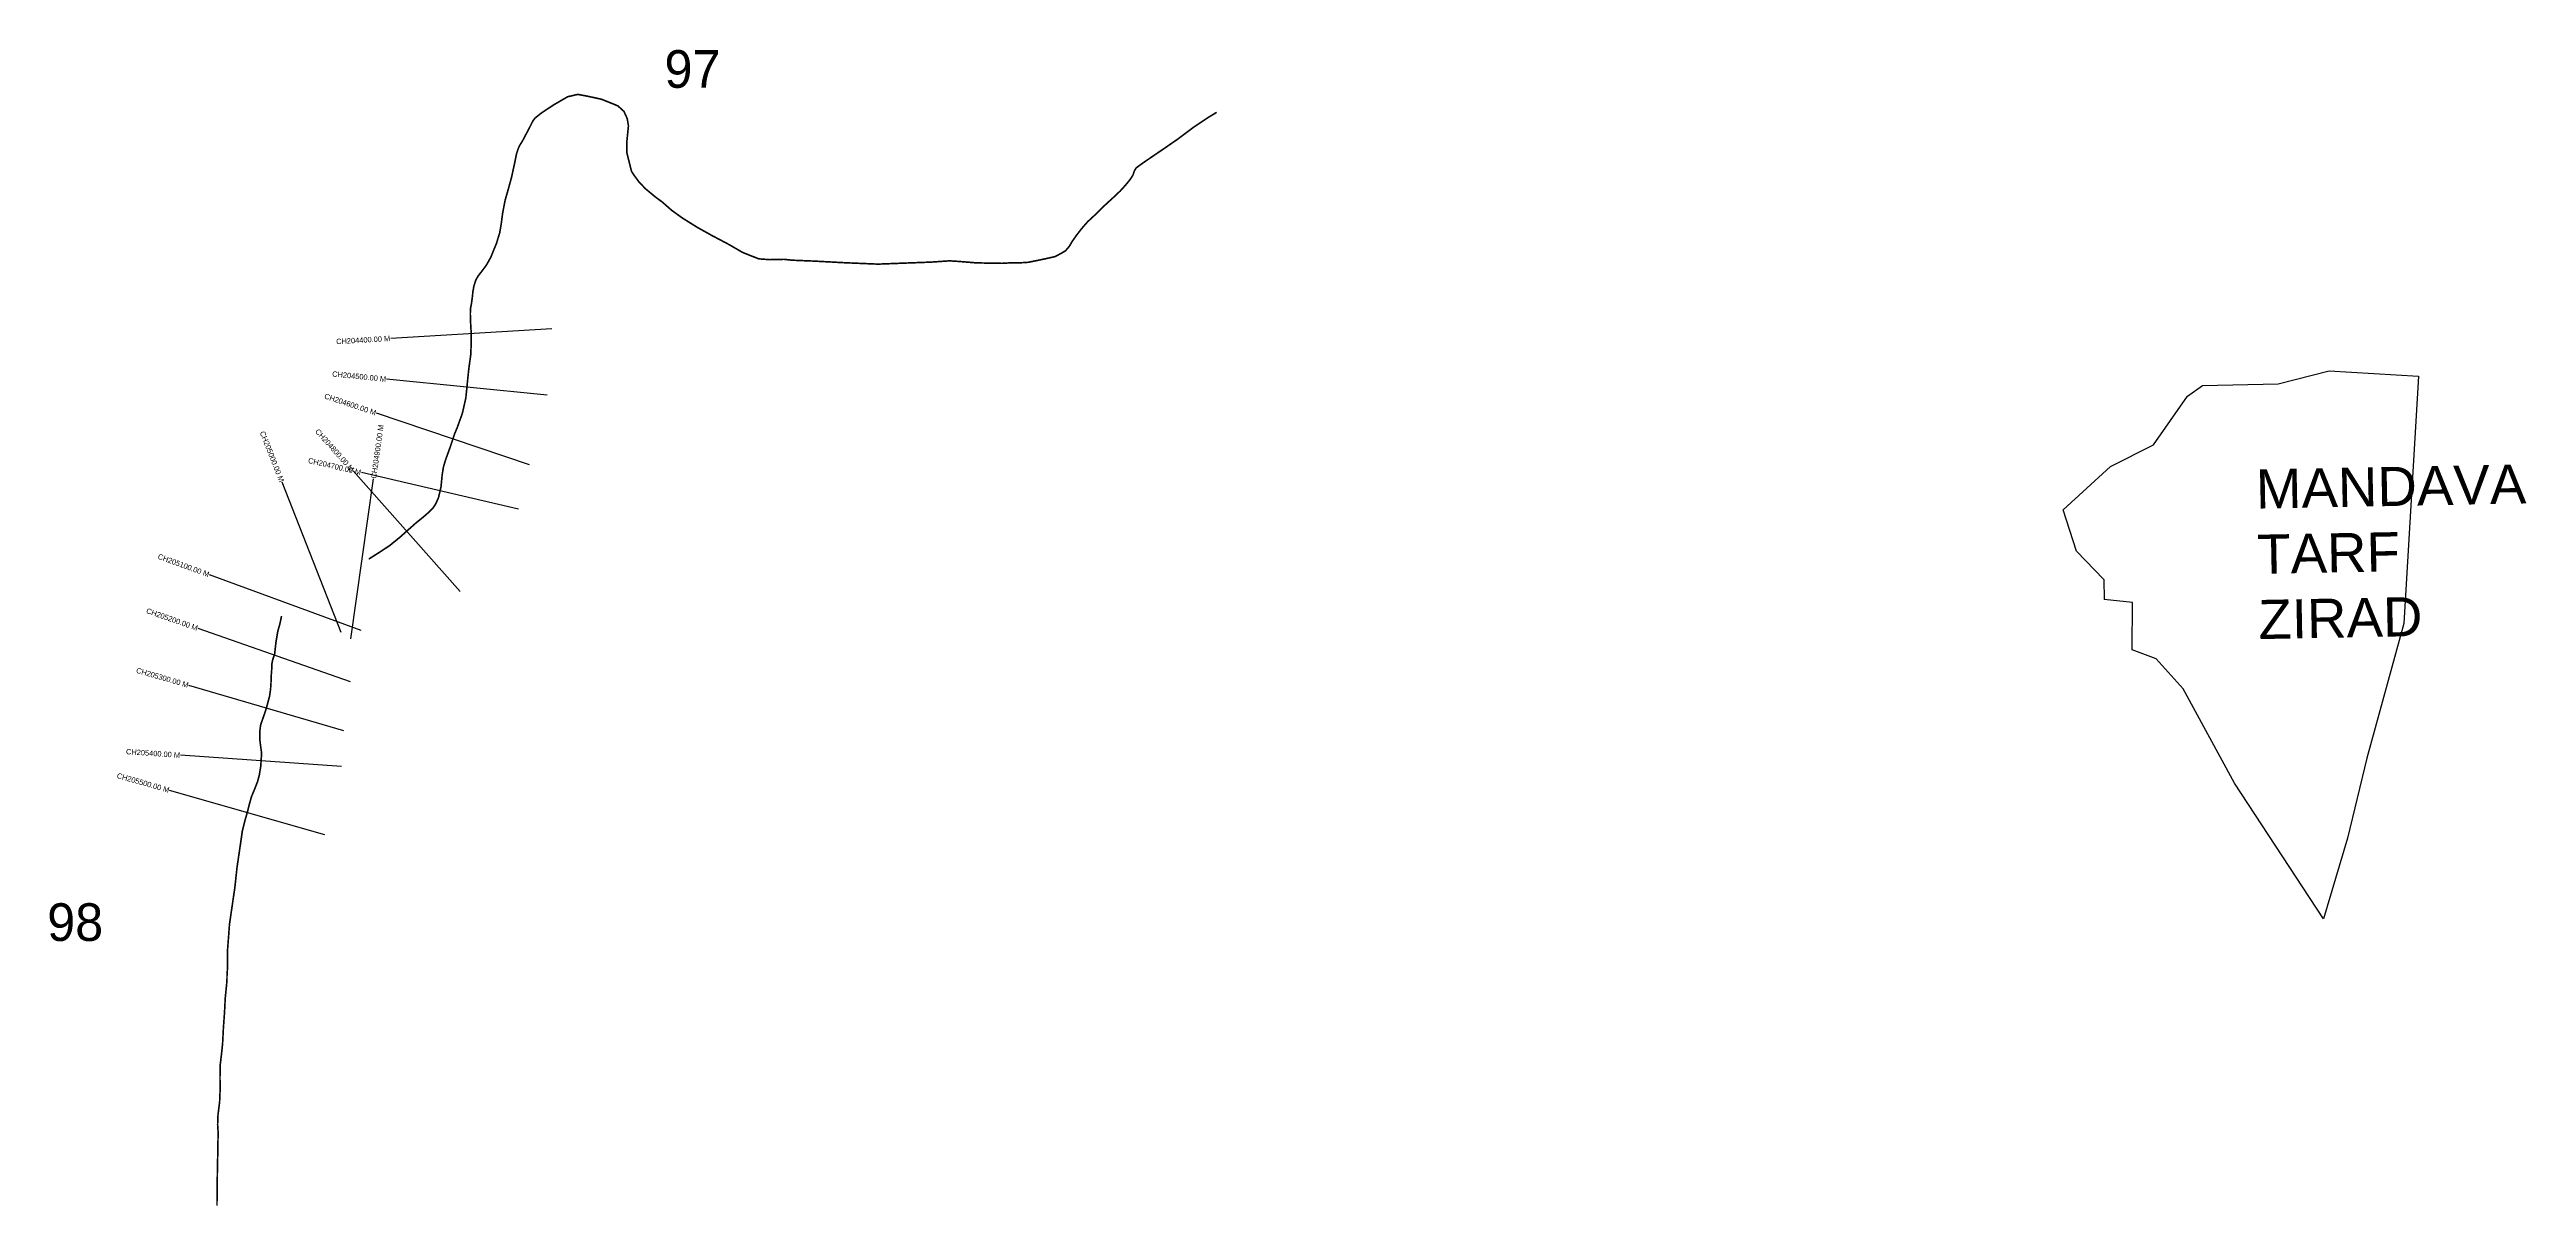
# Model space of a CAD drawing. Header units: metres. Extents: x 271696 to 279137, y 2078472 to 2086717.
# Drawn here: x 274533 to 279137, y 2078472 to 2080621 of the extents above; entities outside this region: 1.
import ezdxf
from ezdxf.enums import TextEntityAlignment as Align

# ---------------------------------------------------------------- set-up
doc = ezdxf.new("R2010")
doc.units = ezdxf.units.M
for name, color, linetype in [('CS', 134, 'Continuous'), ('CSMark', 210, 'Continuous'), ('NATURALLY PROTECTED', 3, 'Continuous'), ('village', 3, 'Continuous'), ('VILLAGE NAME', 250, 'Continuous')]:
    doc.layers.add(name, color=color, linetype=linetype)

msp = doc.modelspace()

# ---------------------------------------------------------------- linework, layer by layer
at = {"color": 6}
msp.add_lwpolyline([(278351.7, 2079636.5), (278352.3, 2079599.4)], dxfattribs=at)
at = {"layer": 'CS'}
for p, q in [((275467.1, 2080102.2), (275167.6, 2080084.8)), ((275458.6, 2079979.1), (275160, 2080008.8)), ((275425.4, 2079850), (275141.1, 2079945.8)), ((275296.9, 2079614.3), (275097.6, 2079838.5)), ((275405.4, 2079767.3), (275113.3, 2079835.3)), ((275075.4, 2079538.1), (274965.8, 2079817.3)), ((275093.4, 2079526.6), (275135.6, 2079823.7)), ((275112.4, 2079542), (274830.8, 2079645.2)), ((275092.7, 2079446.4), (274809.6, 2079545.7)), ((275080.3, 2079355.4), (274792.4, 2079439.9)), ((275076.3, 2079289.4), (274777, 2079310.2)), ((275045.2, 2079162.4), (274756.7, 2079244.9))]:
    msp.add_line(p, q, dxfattribs=at)
at = {"layer": 'NATURALLY PROTECTED', "const_width": 3, "flags": 128}
for points in [[(276702.9, 2080504.8), (276687.9, 2080495.7), (276661.4, 2080478.1), (276629.1, 2080454), (276602.7, 2080435.8), (276568.6, 2080412.6), (276553.5, 2080401.8), (276550.1, 2080396.4), (276547.1, 2080387.8), (276542.1, 2080380.1), (276533.5, 2080369.5), (276523.7, 2080358.7), (276511, 2080346.7), (276494.4, 2080331.5), (276477.2, 2080314.6), (276463.4, 2080301.8), (276458.5, 2080296.4), (276450.5, 2080286.9), (276442.4, 2080276.4), (276434.4, 2080265.1), (276428.9, 2080255.7), (276422, 2080247.6), (276415, 2080243.4), (276402.6, 2080236.7), (276383, 2080232.3), (276352.8, 2080226.1), (276335.3, 2080225), (276320.2, 2080225.1), (276304, 2080224.2), (276282.5, 2080224.4), (276254, 2080225.2), (276225.1, 2080227.6), (276206.2, 2080228.8), (276171.6, 2080226.4), (276133.5, 2080225), (276073.2, 2080222.7), (276011.1, 2080225.3), (275990.8, 2080226.4), (275955.1, 2080228.3), (275913.7, 2080230), (275898.8, 2080231.6), (275872, 2080231), (275851.8, 2080232.5), (275822.3, 2080244.1), (275795.7, 2080259.5), (275764.4, 2080276), (275737.2, 2080291.2), (275709.4, 2080308.6), (275689.7, 2080322.8), (275672.7, 2080337.8), (275659, 2080347.9), (275641.2, 2080362.7), (275629, 2080375.5), (275620.3, 2080387.3), (275615.1, 2080395.3), (275606.6, 2080429.6), (275606.4, 2080448.9), (275609.5, 2080479.8), (275607.2, 2080493.2), (275601.2, 2080506.4), (275589.8, 2080516.8), (275559.3, 2080529.1), (275533.5, 2080534.7), (275515.3, 2080538.1), (275496.5, 2080533.7), (275471.5, 2080519.2), (275448.1, 2080503.8), (275436, 2080494.2), (275431.8, 2080488.6), (275425.7, 2080476.5), (275412.7, 2080451.8), (275407.7, 2080443.8), (275404.6, 2080437.3), (275401.3, 2080427.2), (275397.5, 2080408.2), (275392.1, 2080383.4), (275385.7, 2080360.4), (275380.3, 2080341.5), (275375.7, 2080317.7), (275373, 2080297.2), (275370.2, 2080280.9), (275364, 2080260.6), (275359.2, 2080249.2), (275353.6, 2080235.3), (275345.6, 2080221.1), (275336.9, 2080209.3), (275329.9, 2080200.5), (275325.5, 2080192.3), (275322.3, 2080182.1), (275320.5, 2080172.2), (275319.1, 2080159.4), (275317.6, 2080148.6), (275316.1, 2080141.1), (275315.6, 2080131.4), (275315.9, 2080117.5), (275317.3, 2080093.3), (275317.2, 2080073.2), (275316.3, 2080053.7), (275312.8, 2080028.3), (275310.6, 2080007.4), (275308.1, 2079982.1), (275307.2, 2079973.6), (275300.8, 2079945.5), (275291.6, 2079919.9), (275286.5, 2079907.6), (275277.3, 2079880.3), (275269.4, 2079858.5), (275265.6, 2079845.7), (275263.3, 2079831.4), (275261.1, 2079808.7), (275256.4, 2079788.7), (275251.1, 2079776.9), (275246.1, 2079769.4), (275239.1, 2079762.3), (275228.4, 2079752.9), (275216.1, 2079743.1), (275204.2, 2079732.6), (275184.7, 2079715.2), (275166.1, 2079700.1), (275161.8, 2079697.2), (275146.6, 2079687.2), (275127.9, 2079675.3), (275126.8, 2079675)], [(274964.7, 2079568.8), (274961.8, 2079554.8), (274957.6, 2079539.8), (274954.3, 2079520.1), (274951.9, 2079498.3), (274948.4, 2079488.1), (274946.9, 2079480.8), (274946.7, 2079473.2), (274945.7, 2079460.3), (274945.1, 2079444.5), (274944.3, 2079432.7), (274942.4, 2079419.8), (274938.7, 2079405.8), (274935.3, 2079393.9), (274931.3, 2079382.2), (274925.9, 2079366.7), (274924.1, 2079353.2), (274924.1, 2079341.3), (274926, 2079325.3), (274927.7, 2079314.1), (274926.9, 2079302.5), (274926, 2079289.3), (274923.4, 2079273.4), (274920.2, 2079261.3), (274913.3, 2079243.8), (274909, 2079233.7), (274904.7, 2079218.4), (274901.3, 2079205), (274897.1, 2079190.2), (274891.8, 2079169.2), (274887.9, 2079142), (274881.9, 2079101.4), (274878, 2079064.9), (274868, 2078996.6), (274864.2, 2078946.4), (274864.2, 2078946.4), (274864.1, 2078935.3), (274864.1, 2078935.3), (274864.1, 2078935.3), (274864.5, 2078926.6), (274864.2, 2078913.9), (274863.4, 2078902.2), (274863.2, 2078890.7), (274862, 2078878.5), (274860.1, 2078859.3), (274858.7, 2078832.4), (274856.6, 2078802.7), (274855.1, 2078773.8), (274853.3, 2078756.6), (274850.8, 2078735.6), (274850.3, 2078711.4), (274850.6, 2078689.6), (274849.6, 2078665.8), (274846.6, 2078642.3), (274845.9, 2078623.7), (274846.9, 2078608.7), (274846.5, 2078592.1), (274846.2, 2078573), (274845.5, 2078541.5), (274845, 2078503.7), (274844.7, 2078473.3)]]:
    msp.add_lwpolyline(points, dxfattribs=at)
at = {"layer": 'village', "color": 6}
for points in [[(278351.7, 2079636.5, 0), (278300.9, 2079689.6, 0), (278276.4, 2079766, 0), (278364.2, 2079846.7, 0), (278444.1, 2079886.8, 0), (278507.3, 2079977.6, 0), (278535, 2079997.3, 0), (278676, 2080000, 0), (278770.8, 2080024.7, 0), (278936.8, 2080014.5, 0), (278909.7, 2079554.9, 0), (278840.8, 2079305, 0), (278804.8, 2079156.1, 0), (278760.3, 2079006, 0), (278595, 2079258.5, 0), (278499.5, 2079433.7, 0), (278449.2, 2079489.6, 0), (278404.8, 2079506.1, 0), (278405.2, 2079594, 0)], [(278405.2, 2079594, 0), (278352.3, 2079599.4, 0)]]:
    msp.add_polyline3d(points, dxfattribs=at)

# ---------------------------------------------------------------- texts
at = {"char_height": 70, "attachment_point": 1}
for s, insert in [('96', (271692, 2086716)), ('97', (275676.5, 2080620.3)), ('98', (274529.1, 2079035.1))]:
    msp.add_mtext_dynamic_manual_height_columns(s, width=95.172, gutter_width=1, heights=[0], dxfattribs=dict(at, insert=insert))
at = {"layer": 'CSMark'}
for s, rotation, p in [('CH204400.00 M', 3.333, (275166.6, 2080084.7)), ('CH204500.00 M', 354.3211, (275159, 2080008.9)), ('CH204600.00 M', 341.3873, (275140.1, 2079946.1)), ('CH205000.00 M', 291.4347, (274965.4, 2079818.2)), ('CH204800.00 M', 311.6405, (275096.9, 2079839.3)), ('CH204700.00 M', 346.894, (275112.3, 2079835.5)), ('CH205100.00 M', 339.8817, (274829.8, 2079645.6)), ('CH205200.00 M', 340.6676, (274808.7, 2079546)), ('CH205300.00 M', 343.6461, (274791.5, 2079440.2)), ('CH205400.00 M', 356.0332, (274776, 2079310.2)), ('CH205500.00 M', 344.0383, (274755.8, 2079245.2))]:
    msp.add_text(s, height=10, rotation=rotation, dxfattribs=at).set_placement(p, align=Align.MIDDLE_RIGHT)
msp.add_text('CH204900.00 M', height=10, rotation=81.9242, dxfattribs=at).set_placement((275135.7, 2079824.6), align=Align.MIDDLE_LEFT)
at = {"layer": 'VILLAGE NAME', "insert": (278633.8, 2079841.1), "char_height": 72.742, "attachment_point": 1, "rotation": 1.1028}
msp.add_mtext_dynamic_manual_height_columns('{\\fArial|b0|i0|c0|p34;MANDAVA\\PTARF\\PZIRAD}', width=486.244, gutter_width=363.7, heights=[0], dxfattribs=at)

doc.saveas('drawing.dxf')
